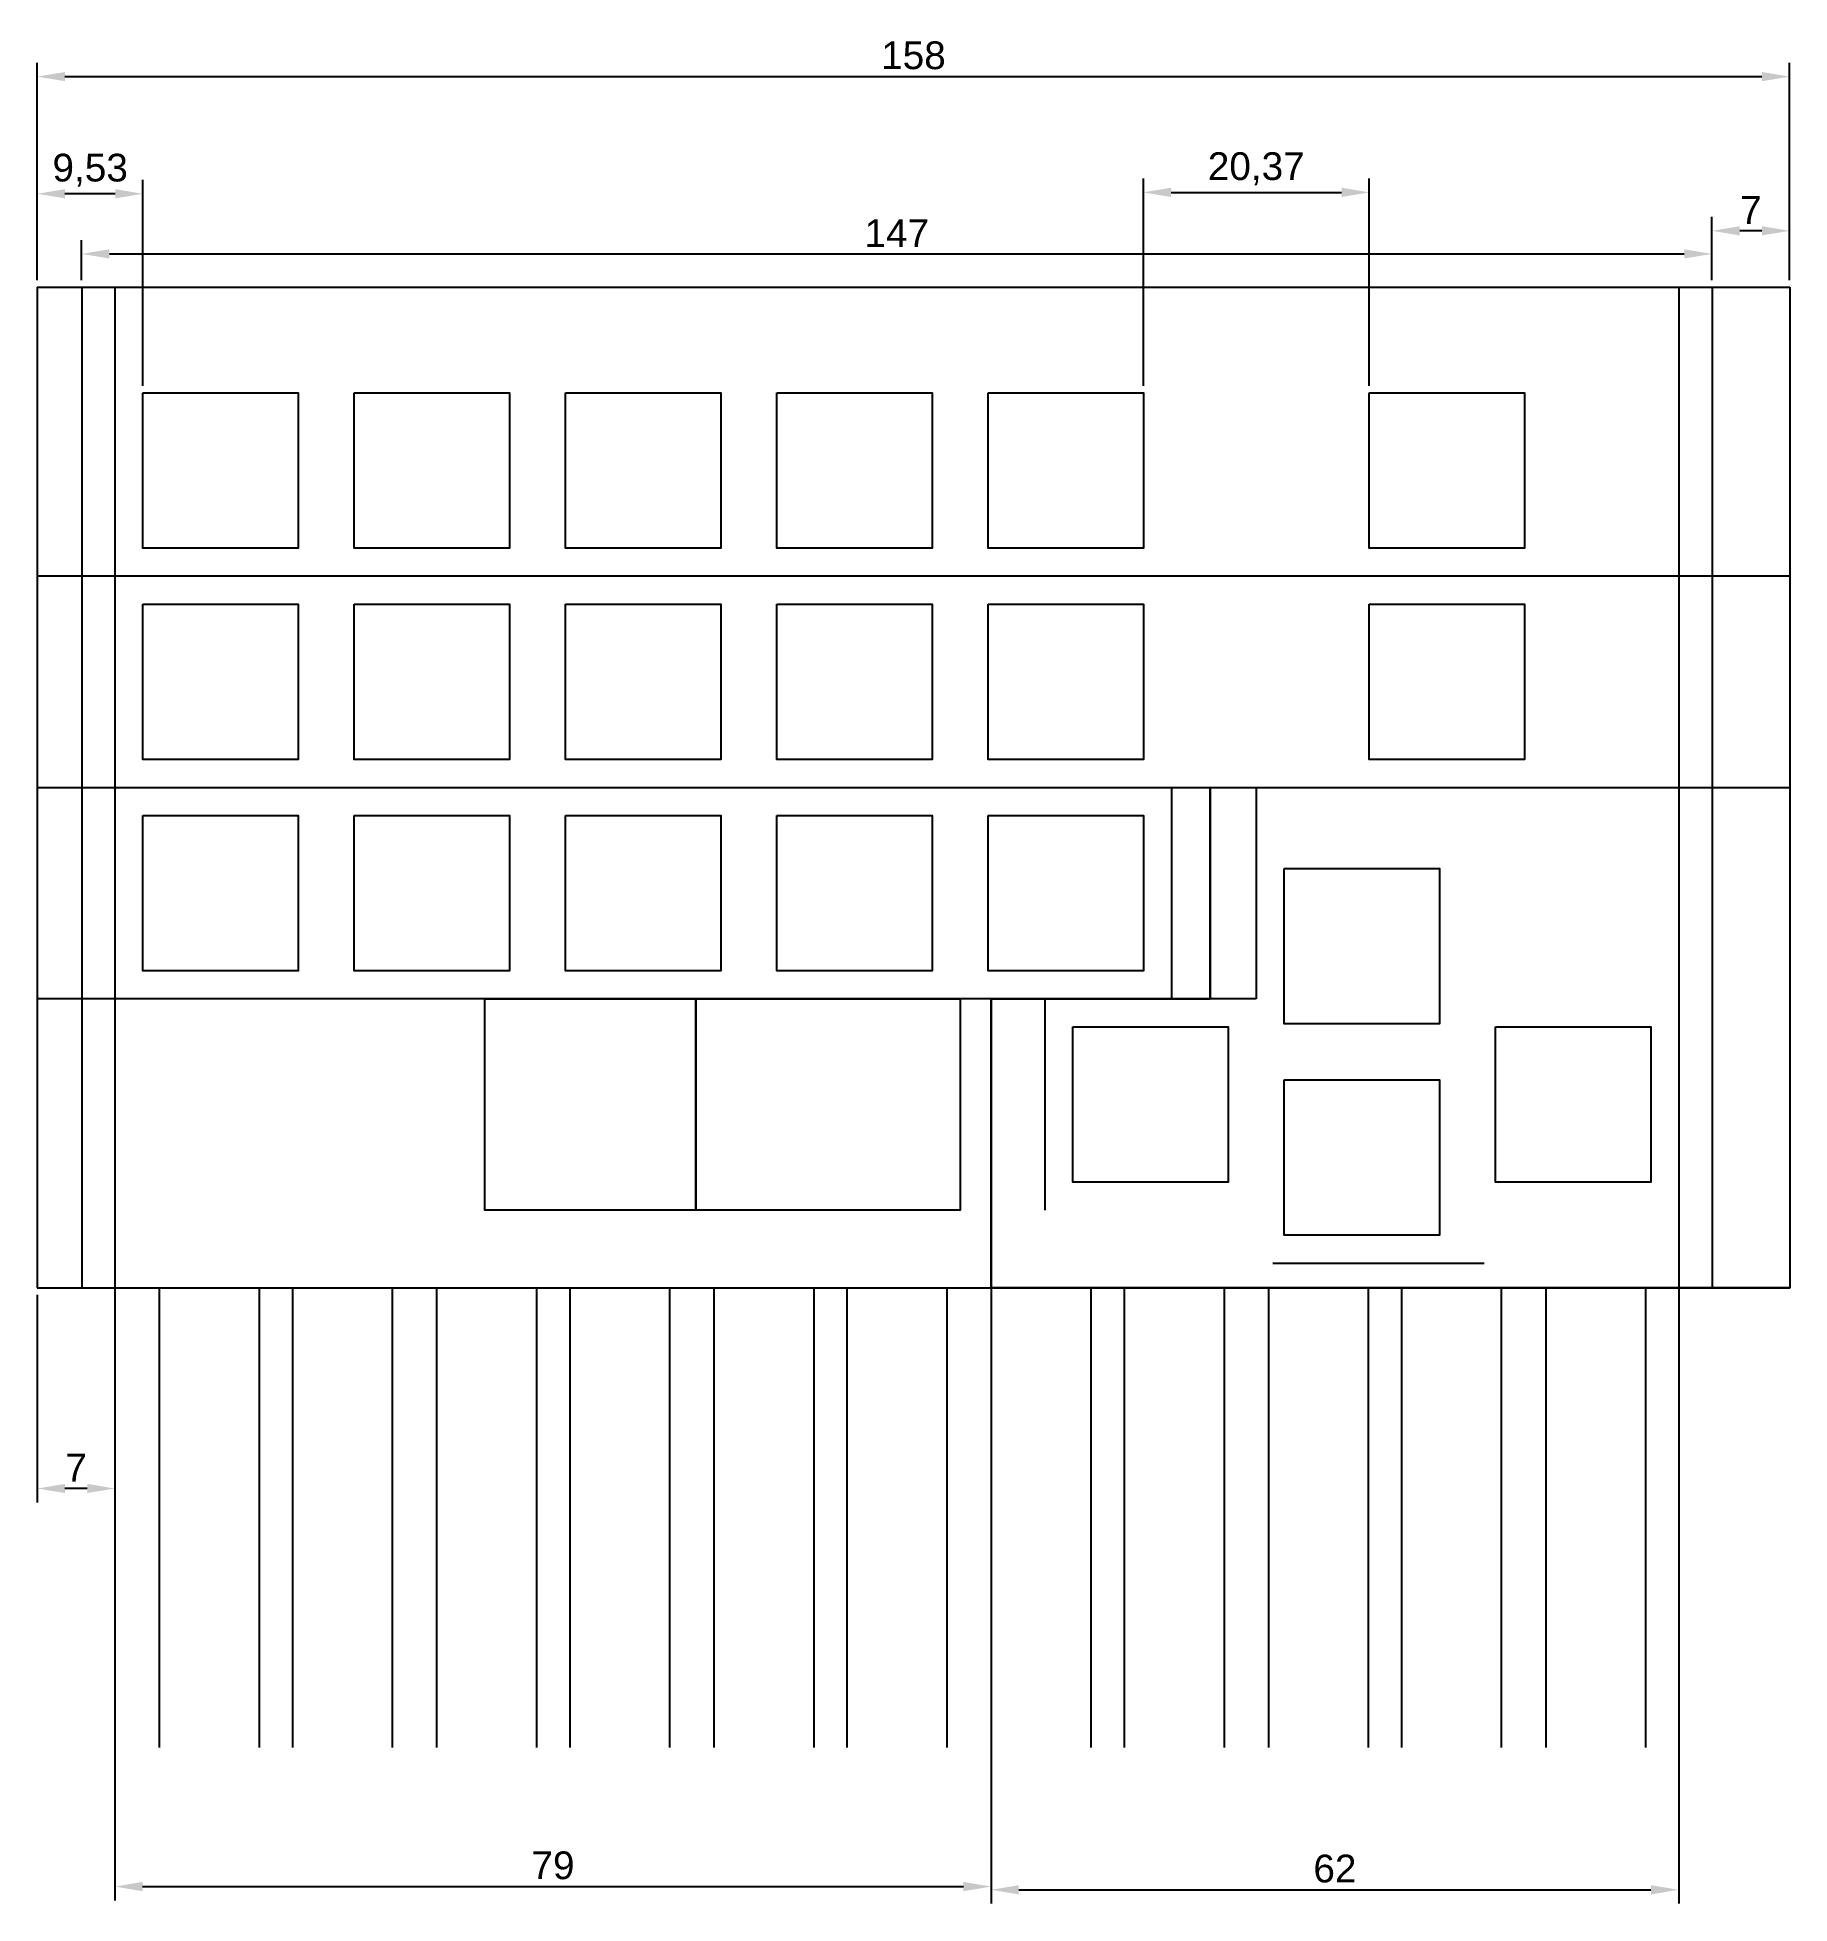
# Model space of a CAD drawing. Header units: millimetres. Extents: x -99 to 1618, y -618 to 242.
# Drawn here: x 1459.5 to 1617.5, y -357.2 to -189 of the extents above; entities that cross this region are included whole.
import ezdxf

# ---------------------------------------------------------------- set-up
doc = ezdxf.new("R2010")
doc.units = ezdxf.units.MM
doc.styles.get("Standard").update_dxf_attribs({"font": 'arial.ttf'})
doc.dimstyles.new('ISO-25', dxfattribs={"dimtxt": 2.5, "dimasz": 2.5, "dimexe": 1.25, "dimexo": 0.625, "dimtad": 1, "dimtxsty": 'Standard', "dimcen": 2.5, "dimadec": 0, "dimazin": 0, "dimtfac": 1, "dimtmove": 0, "dimatfit": 3, "dimfxl": 1, "dimarcsym": 0})

msp = doc.modelspace()

# ---------------------------------------------------------------- blocks, each defined once
blk = doc.blocks.new('*D109')
at = {"color": 0, "lineweight": -2, "transparency": 16777216}
for p, q in [((1463.51, -210.85), (1463.51, -207.23)), ((1466.01, -208.48), (1608.01, -208.48)), ((1610.51, -210.85), (1610.51, -207.23))]:
    blk.add_line(p, q, dxfattribs=at)
at = {"color": 0, "transparency": 16777216}
for points in [[(1466.01, -208.06), (1466.01, -208.89), (1463.51, -208.48)], [(1608.01, -208.06), (1608.01, -208.89), (1610.51, -208.48)]]:
    blk.add_solid(points, dxfattribs=at)
at = {"layer": 'Defpoints', "color": 0, "transparency": 16777216}
for p in [(1610.51, -208.48), (1463.51, -211.48), (1610.51, -211.48)]:
    blk.add_point(p, dxfattribs=at)
at = {"color": 0, "transparency": 16777216, "insert": (1537.01, -206.6), "char_height": 2.5, "attachment_point": 5}
blk.add_mtext('147', dxfattribs=at)
blk = doc.blocks.new('*D110')
at = {"color": 0, "lineweight": -2, "transparency": 16777216}
for p, q in [((1459.51, -302.3), (1459.51, -321.02)), ((1466.51, -302.3), (1466.51, -321.02)), ((1464.01, -319.77), (1462.01, -319.77))]:
    blk.add_line(p, q, dxfattribs=at)
at = {"color": 0, "transparency": 16777216}
for points in [[(1462.01, -319.35), (1462.01, -320.18), (1459.51, -319.77)], [(1464.01, -319.35), (1464.01, -320.18), (1466.51, -319.77)]]:
    blk.add_solid(points, dxfattribs=at)
at = {"layer": 'Defpoints', "color": 0, "transparency": 16777216}
for p in [(1459.51, -301.68), (1466.51, -301.68), (1459.51, -319.77)]:
    blk.add_point(p, dxfattribs=at)
at = {"color": 0, "transparency": 16777216, "insert": (1463.01, -317.89), "char_height": 2.5, "attachment_point": 5}
blk.add_mtext('7', dxfattribs=at)
blk = doc.blocks.new('*D111')
at = {"color": 0, "lineweight": -2, "transparency": 16777216}
for p, q in [((1610.51, -210.85), (1610.51, -205.15)), ((1617.51, -210.85), (1617.51, -205.15)), ((1615.01, -206.4), (1613.01, -206.4))]:
    blk.add_line(p, q, dxfattribs=at)
at = {"color": 0, "transparency": 16777216}
for points in [[(1613.01, -205.98), (1613.01, -206.81), (1610.51, -206.4)], [(1615.01, -205.98), (1615.01, -206.81), (1617.51, -206.4)]]:
    blk.add_solid(points, dxfattribs=at)
at = {"layer": 'Defpoints', "color": 0, "transparency": 16777216}
for p in [(1610.51, -206.4), (1610.51, -211.48), (1617.51, -211.48)]:
    blk.add_point(p, dxfattribs=at)
at = {"color": 0, "transparency": 16777216, "insert": (1614.01, -204.52), "char_height": 2.5, "attachment_point": 5}
blk.add_mtext('7', dxfattribs=at)
blk = doc.blocks.new('*D112')
at = {"color": 0, "lineweight": -2, "transparency": 16777216}
for p, q in [((1459.51, -210.85), (1459.51, -191.25)), ((1617.51, -210.85), (1617.51, -191.25)), ((1462.01, -192.5), (1615.01, -192.5))]:
    blk.add_line(p, q, dxfattribs=at)
at = {"color": 0, "transparency": 16777216}
for points in [[(1462.01, -192.08), (1462.01, -192.91), (1459.51, -192.5)], [(1615.01, -192.08), (1615.01, -192.91), (1617.51, -192.5)]]:
    blk.add_solid(points, dxfattribs=at)
at = {"layer": 'Defpoints', "color": 0, "transparency": 16777216}
for p in [(1617.51, -192.5), (1459.51, -211.48), (1617.51, -211.48)]:
    blk.add_point(p, dxfattribs=at)
at = {"color": 0, "transparency": 16777216, "insert": (1538.51, -190.59), "char_height": 2.5, "attachment_point": 5}
blk.add_mtext('158', dxfattribs=at)
blk = doc.blocks.new('*D113')
at = {"color": 0, "lineweight": -2, "transparency": 16777216}
for p, q in [((1459.51, -210.85), (1459.51, -201.81)), ((1469.04, -220.38), (1469.04, -201.81)), ((1466.54, -203.06), (1462.01, -203.06))]:
    blk.add_line(p, q, dxfattribs=at)
at = {"color": 0, "transparency": 16777216}
for points in [[(1462.01, -202.64), (1462.01, -203.47), (1459.51, -203.06)], [(1466.54, -202.64), (1466.54, -203.47), (1469.04, -203.06)]]:
    blk.add_solid(points, dxfattribs=at)
at = {"layer": 'Defpoints', "color": 0, "transparency": 16777216}
for p in [(1459.51, -203.06), (1459.51, -211.48), (1469.04, -221)]:
    blk.add_point(p, dxfattribs=at)
at = {"color": 0, "transparency": 16777216, "insert": (1464.28, -200.93), "char_height": 2.5, "attachment_point": 5}
blk.add_mtext('9,53', dxfattribs=at)
blk = doc.blocks.new('*D114')
at = {"color": 0, "lineweight": -2, "transparency": 16777216}
for p, q in [((1559.24, -220.38), (1559.24, -201.68)), ((1579.61, -220.38), (1579.61, -201.68)), ((1561.74, -202.93), (1577.11, -202.93))]:
    blk.add_line(p, q, dxfattribs=at)
at = {"color": 0, "transparency": 16777216}
for points in [[(1561.74, -202.51), (1561.74, -203.35), (1559.24, -202.93)], [(1577.11, -202.51), (1577.11, -203.35), (1579.61, -202.93)]]:
    blk.add_solid(points, dxfattribs=at)
at = {"layer": 'Defpoints', "color": 0, "transparency": 16777216}
for p in [(1579.61, -202.93), (1559.24, -221), (1579.61, -221)]:
    blk.add_point(p, dxfattribs=at)
at = {"color": 0, "transparency": 16777216, "insert": (1569.42, -200.8), "char_height": 2.5, "attachment_point": 5}
blk.add_mtext('20,37', dxfattribs=at)
blk = doc.blocks.new('*D107')
at = {"color": 0, "lineweight": -2, "transparency": 16777216}
for p, q in [((1466.51, -302.3), (1466.51, -356.9)), ((1545.51, -302.3), (1545.51, -356.9)), ((1469.01, -355.65), (1543.01, -355.65))]:
    blk.add_line(p, q, dxfattribs=at)
at = {"color": 0, "transparency": 16777216}
for points in [[(1469.01, -355.23), (1469.01, -356.07), (1466.51, -355.65)], [(1543.01, -355.23), (1543.01, -356.07), (1545.51, -355.65)]]:
    blk.add_solid(points, dxfattribs=at)
at = {"layer": 'Defpoints', "color": 0, "transparency": 16777216}
for p in [(1466.51, -301.68), (1545.51, -301.68), (1545.51, -355.65)]:
    blk.add_point(p, dxfattribs=at)
at = {"color": 0, "transparency": 16777216, "insert": (1506.01, -353.75), "char_height": 2.5, "attachment_point": 5}
blk.add_mtext('79', dxfattribs=at)
blk = doc.blocks.new('*D108')
at = {"color": 0, "lineweight": -2, "transparency": 16777216}
for p, q in [((1545.51, -302.3), (1545.51, -357.19)), ((1607.51, -302.3), (1607.51, -357.19)), ((1548.01, -355.94), (1605.01, -355.94))]:
    blk.add_line(p, q, dxfattribs=at)
at = {"color": 0, "transparency": 16777216}
for points in [[(1548.01, -355.53), (1548.01, -356.36), (1545.51, -355.94)], [(1605.01, -355.53), (1605.01, -356.36), (1607.51, -355.94)]]:
    blk.add_solid(points, dxfattribs=at)
at = {"layer": 'Defpoints', "color": 0, "transparency": 16777216}
for p in [(1545.51, -301.68), (1607.51, -301.68), (1607.51, -355.94)]:
    blk.add_point(p, dxfattribs=at)
at = {"color": 0, "transparency": 16777216, "insert": (1576.51, -354.04), "char_height": 2.5, "attachment_point": 5}
blk.add_mtext('62', dxfattribs=at)

# ---------------------------------------------------------------- dimensions: what is measured, and where the dimension line sits
at = {"color": 116, "true_color": 0x136734}
for base, p1, p2, picture, middle in [((1617.515, -192.496), (1459.515, -211.479), (1617.515, -211.479), '*D112', (1538.515, -190.595)), ((1610.515, -206.396), (1617.515, -211.479), (1610.515, -211.479), '*D111', (1614.015, -204.521)), ((1610.515, -208.477), (1463.515, -211.479), (1610.515, -211.479), '*D109', (1537.015, -206.597)), ((1459.515, -319.765), (1466.515, -301.68), (1459.515, -301.68), '*D110', (1463.015, -317.89))]:
    dim = msp.add_linear_dim(base=base, p1=p1, p2=p2, dimstyle='ISO-25', dxfattribs=at)
    dim.commit()
    dim.dimension.update_dxf_attribs({"geometry": picture, "text_midpoint": middle})
at = {"color": 113}
for base, p1, p2, picture, middle in [((1459.5147, -203.0556), (1469.0399, -221.0047), (1459.5147, -211.479), '*D113', (1464.2773, -200.9283)), ((1579.607, -202.931), (1559.239, -221.004), (1579.607, -221.004), '*D114', (1569.423, -200.803)), ((1545.515, -355.65), (1466.515, -301.68), (1545.515, -301.68), '*D107', (1506.015, -353.748)), ((1607.515, -355.943), (1545.515, -301.68), (1607.515, -301.68), '*D108', (1576.515, -354.041))]:
    dim = msp.add_linear_dim(base=base, p1=p1, p2=p2, dimstyle='ISO-25', dxfattribs=at)
    dim.commit()
    dim.dimension.update_dxf_attribs({"geometry": picture, "text_midpoint": middle})

# ---------------------------------------------------------------- linework, layer by layer
at = {"color": 244, "true_color": 0x991b1e}
for p, q in [((1459.515, -211.479), (1459.515, -301.68)), ((1459.515, -211.479), (1617.515, -211.479)), ((1617.515, -211.479), (1617.515, -301.68)), ((1565.265, -256.579), (1565.265, -275.63)), ((1545.515, -275.629), (1545.515, -301.68)), ((1459.515, -301.68), (1617.515, -301.68))]:
    msp.add_line(p, q, dxfattribs=at)
at = {"color": 116, "true_color": 0x136734}
for p, q in [((1463.515, -211.479), (1463.515, -301.68)), ((1610.515, -211.479), (1610.515, -301.68))]:
    msp.add_line(p, q, dxfattribs=at)
at = {"color": 253, "true_color": 0x9898cc}
for p, q in [((1466.515, -211.479), (1466.515, -301.68)), ((1607.515, -211.479), (1607.515, -301.68)), ((1617.515, -237.529), (1459.515, -237.529)), ((1459.515, -256.579), (1617.515, -256.579)), ((1561.765, -256.579), (1561.765, -275.63)), ((1569.415, -256.579), (1569.415, -275.63)), ((1569.415, -275.63), (1459.515, -275.63)), ((1550.365, -275.63), (1550.365, -294.68)), ((1570.915, -299.442), (1589.965, -299.442))]:
    msp.add_line(p, q, dxfattribs=at)
at = {"color": 113}
for p, q in [((1466.515, -301.68), (1466.515, -343.126)), ((1470.515, -301.68), (1470.515, -343.126)), ((1479.515, -301.68), (1479.515, -343.126)), ((1482.515, -301.68), (1482.515, -343.126)), ((1491.515, -301.68), (1491.515, -343.126)), ((1495.515, -301.68), (1495.515, -343.126)), ((1504.515, -301.68), (1504.515, -343.126)), ((1507.515, -301.68), (1507.515, -343.126)), ((1516.515, -301.68), (1516.515, -343.126)), ((1520.515, -301.68), (1520.515, -343.126)), ((1529.515, -301.68), (1529.515, -343.126)), ((1532.515, -301.68), (1532.515, -343.126)), ((1541.515, -301.68), (1541.515, -343.126)), ((1545.515, -301.68), (1545.515, -343.126)), ((1554.515, -301.68), (1554.515, -343.126)), ((1557.515, -301.68), (1557.515, -343.126)), ((1566.515, -301.68), (1566.515, -343.126)), ((1570.515, -301.68), (1570.515, -343.126)), ((1579.515, -301.68), (1579.515, -343.126)), ((1582.515, -301.68), (1582.515, -343.126)), ((1591.515, -301.68), (1591.515, -343.126)), ((1595.515, -301.68), (1595.515, -343.126)), ((1604.515, -301.68), (1604.515, -343.126)), ((1607.515, -301.68), (1607.515, -343.126))]:
    msp.add_line(p, q, dxfattribs=at)
at = {"color": 9, "true_color": 0xd19cc7}
for points in [[(1469.04, -221.005), (1483.039, -221.005), (1483.039, -235.004), (1469.04, -235.004), (1469.04, -221.005)], [(1488.09, -221.005), (1502.089, -221.005), (1502.089, -235.004), (1488.09, -235.004), (1488.09, -221.005)], [(1507.14, -221.005), (1521.139, -221.005), (1521.139, -235.004), (1507.14, -235.004), (1507.14, -221.005)], [(1526.19, -221.005), (1540.189, -221.005), (1540.189, -235.004), (1526.19, -235.004), (1526.19, -221.005)], [(1545.24, -221.004), (1559.239, -221.004), (1559.239, -235.004), (1545.24, -235.004), (1545.24, -221.004)], [(1579.607, -221.004), (1593.606, -221.004), (1593.606, -235.004), (1579.607, -235.004), (1579.607, -221.004)], [(1469.04, -240.055), (1483.039, -240.055), (1483.039, -254.054), (1469.04, -254.054), (1469.04, -240.055)], [(1488.09, -240.055), (1502.089, -240.055), (1502.089, -254.054), (1488.09, -254.054), (1488.09, -240.055)], [(1507.14, -240.055), (1521.139, -240.055), (1521.139, -254.054), (1507.14, -254.054), (1507.14, -240.055)], [(1526.19, -240.055), (1540.189, -240.055), (1540.189, -254.054), (1526.19, -254.054), (1526.19, -240.055)], [(1545.24, -240.055), (1559.239, -240.055), (1559.239, -254.054), (1545.24, -254.054), (1545.24, -240.055)], [(1579.607, -240.055), (1593.606, -240.055), (1593.606, -254.054), (1579.607, -254.054), (1579.607, -240.055)], [(1469.04, -259.105), (1483.039, -259.105), (1483.039, -273.104), (1469.04, -273.104), (1469.04, -259.105)], [(1488.09, -259.105), (1502.089, -259.105), (1502.089, -273.104), (1488.09, -273.104), (1488.09, -259.105)], [(1507.14, -259.105), (1521.139, -259.105), (1521.139, -273.104), (1507.14, -273.104), (1507.14, -259.105)], [(1526.19, -259.105), (1540.189, -259.105), (1540.189, -273.104), (1526.19, -273.104), (1526.19, -259.105)], [(1545.24, -259.105), (1559.239, -259.105), (1559.239, -273.104), (1545.24, -273.104), (1545.24, -259.105)], [(1571.94, -263.868), (1585.939, -263.868), (1585.939, -277.867), (1571.94, -277.867), (1571.94, -263.868)], [(1552.89, -278.155), (1566.889, -278.155), (1566.889, -292.154), (1552.89, -292.154), (1552.89, -278.155)], [(1590.99, -278.155), (1604.989, -278.155), (1604.989, -292.154), (1590.99, -292.154), (1590.99, -278.155)], [(1571.94, -282.918), (1585.939, -282.918), (1585.939, -296.917), (1571.94, -296.917), (1571.94, -282.918)]]:
    msp.add_lwpolyline(points, close=True, dxfattribs=at)
at = {"color": 113}
msp.add_lwpolyline([(1545.515, -301.68), (1545.515, -275.63), (1565.265, -275.63), (1565.265, -256.579), (1617.515, -256.579), (1617.515, -301.68), (1545.515, -301.68)], dxfattribs=at)
at = {"color": 116, "true_color": 0x136734}
for points in [[(1499.854, -275.63), (1518.904, -275.63), (1518.904, -294.68), (1499.854, -294.68)], [(1518.904, -275.63), (1542.716, -275.63), (1542.716, -294.68), (1518.904, -294.68)]]:
    msp.add_lwpolyline(points, close=True, dxfattribs=at)

msp.set_redraw_order([(e.dxf.handle, doc.entitydb.next_handle()) for e in msp.query("TEXT MTEXT ATTDEF DIMENSION ARC_DIMENSION")])  # texts and dimensions are drawn at this point

doc.saveas('drawing.dxf')
